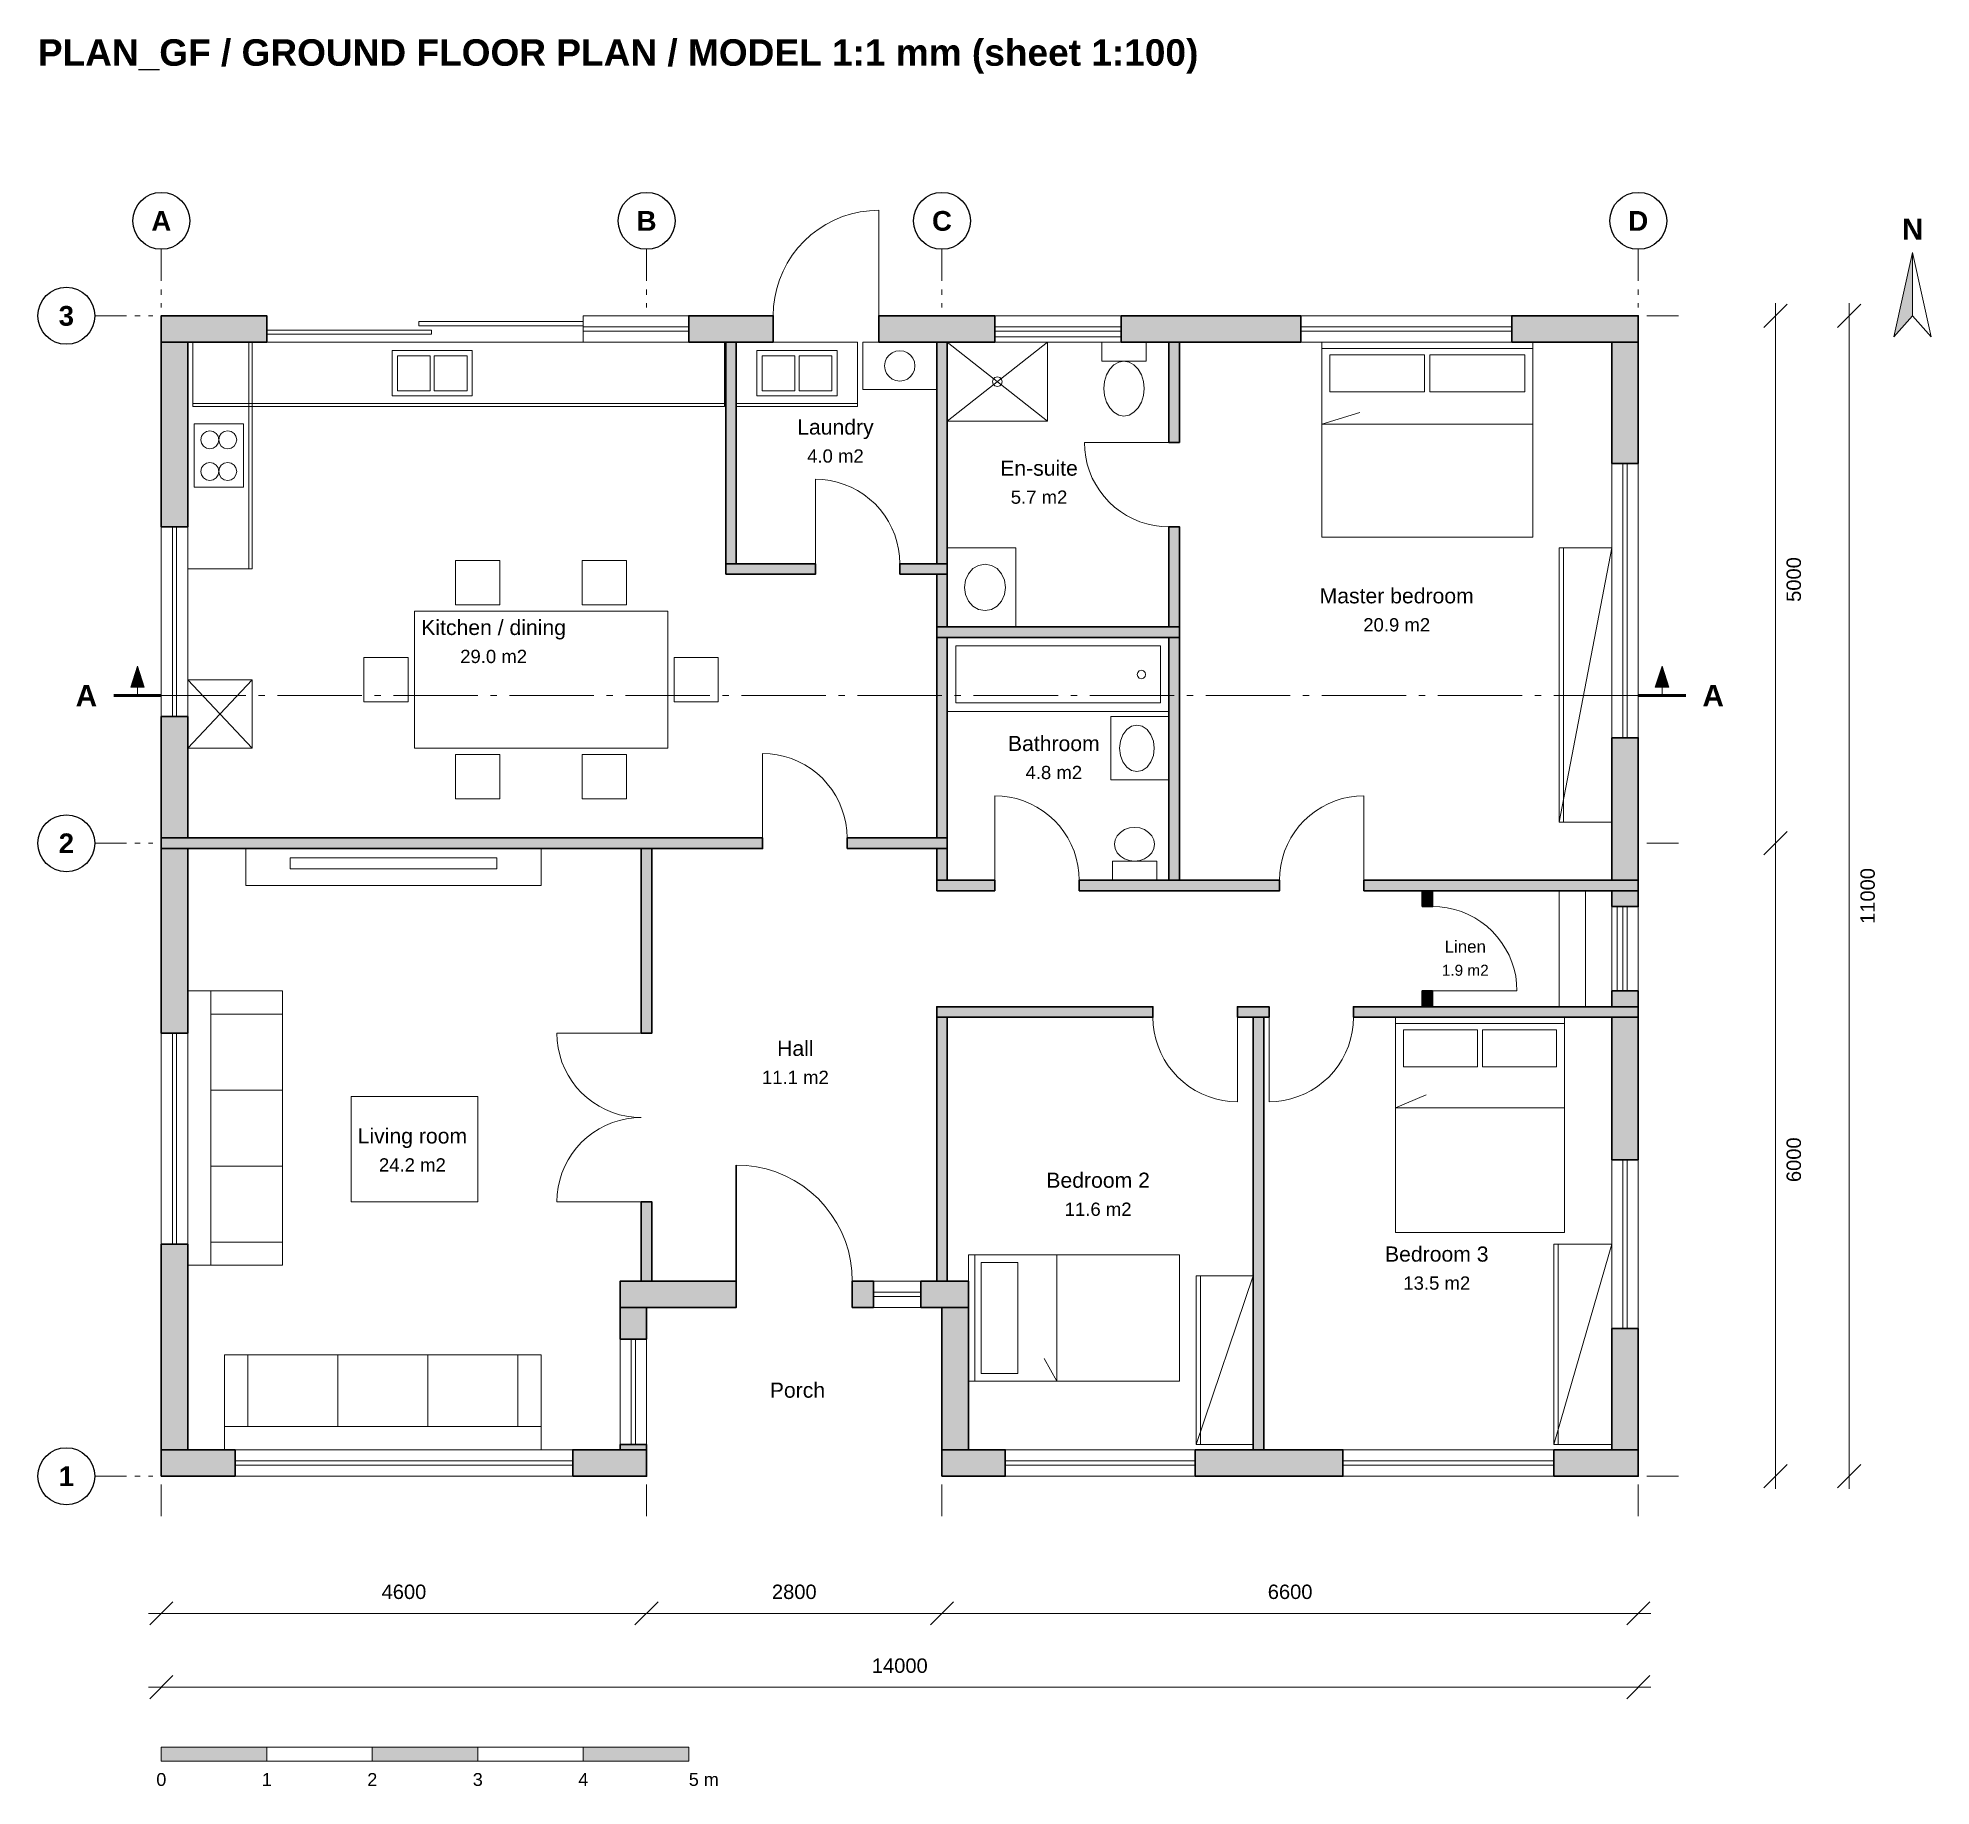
# Model space of a CAD drawing. Header units: millimetres. Extents: x 0 to 65683, y 0 to 16611.
# Drawn here: x 0 to 17946, y 39 to 16611 of the extents above; entities that cross this region are included whole.
import ezdxf
from ezdxf.enums import TextEntityAlignment as Align

# ---------------------------------------------------------------- set-up
doc = ezdxf.new("R2010")
doc.units = ezdxf.units.MM
for name, color, linetype, lineweight, true_color in [('A-BORDER', 7, 'Continuous', 18, 0x6f8794), ('A-DIMS', 7, 'Continuous', 15, 0x46606d), ('A-DOOR', 7, 'Continuous', 20, 0x8a5a35), ('A-FURN', 7, 'Continuous', 13, 0x6f7f86), ('A-GLAZ', 7, 'Continuous', 20, 0x2a7f95), ('A-GRID', 7, 'Continuous', 13, 0x7b939b), ('A-TEXT', 7, 'Continuous', 15, 0x1b2a33), ('A-WALL', 7, 'Continuous', 30, 0x2f3d46)]:
    doc.layers.add(name, color=color, linetype=linetype, lineweight=lineweight, true_color=true_color)
doc.styles.add('STR_BOLD', font='arialbd.ttf')
doc.styles.add('STR_REGULAR', font='arial.ttf')

msp = doc.modelspace()

# ---------------------------------------------------------------- texts
at = {"layer": 'A-TEXT', "style": 'STR_BOLD'}
msp.add_text('PLAN_GF / GROUND FLOOR PLAN / MODEL 1:1 mm (sheet 1:100)', height=251.3, dxfattribs=at).set_placement((0, 16347))

# ---------------------------------------------------------------- blocks, each defined once
blk = doc.blocks.new('2103_BUNGALOW_3BED_DRAWING_PLAN_GF')
at = {"layer": 'A-DIMS'}
for points in [[(16600, 11600), (16424, 10800), (16600, 11000)], [(-225, 7680), (-289, 7480), (-161, 7480)], [(14225, 7680), (14161, 7480), (14289, 7480)], [(0, -2700), (1000, -2700), (1000, -2570), (0, -2570)], [(2000, -2700), (3000, -2700), (3000, -2570), (2000, -2570)], [(4000, -2700), (5000, -2700), (5000, -2570), (4000, -2570)]]:
    blk.add_hatch(color=256, dxfattribs=at).paths.add_polyline_path(points)
at = {"layer": 'A-WALL'}
for points in [[(0, 10750), (1000, 10750), (1000, 11000), (0, 11000)], [(5000, 10750), (5800, 10750), (5800, 11000), (5000, 11000)], [(6800, 10750), (7900, 10750), (7900, 11000), (6800, 11000)], [(9100, 10750), (10800, 10750), (10800, 11000), (9100, 11000)], [(12800, 10750), (14000, 10750), (14000, 11000), (12800, 11000)], [(0, 9000), (250, 9000), (250, 10750), (0, 10750)], [(5350, 8650), (5450, 8650), (5450, 10750), (5350, 10750)], [(7350, 8650), (7450, 8650), (7450, 10750), (7350, 10750)], [(9550, 9800), (9650, 9800), (9650, 10750), (9550, 10750)], [(13750, 9600), (14000, 9600), (14000, 10750), (13750, 10750)], [(9550, 8050), (9650, 8050), (9650, 9000), (9550, 9000)], [(5350, 8550), (6200, 8550), (6200, 8650), (5350, 8650)], [(7000, 8550), (7450, 8550), (7450, 8650), (7000, 8650)], [(7350, 8050), (7450, 8050), (7450, 8550), (7350, 8550)], [(7350, 7950), (9650, 7950), (9650, 8050), (7350, 8050)], [(7350, 6050), (7450, 6050), (7450, 7950), (7350, 7950)], [(9550, 5650), (9650, 5650), (9650, 7950), (9550, 7950)], [(0, 6050), (250, 6050), (250, 7200), (0, 7200)], [(13750, 5650), (14000, 5650), (14000, 7000), (13750, 7000)], [(0, 5950), (5700, 5950), (5700, 6050), (0, 6050)], [(0, 4200), (250, 4200), (250, 5950), (0, 5950)], [(4550, 4200), (4650, 4200), (4650, 5950), (4550, 5950)], [(6500, 5950), (7450, 5950), (7450, 6050), (6500, 6050)], [(7350, 5650), (7450, 5650), (7450, 5950), (7350, 5950)], [(7350, 5550), (7900, 5550), (7900, 5650), (7350, 5650)], [(8700, 5550), (10600, 5550), (10600, 5650), (8700, 5650)], [(11400, 5550), (14000, 5550), (14000, 5650), (11400, 5650)], [(11950, 5400), (12050, 5400), (12050, 5550), (11950, 5550)], [(13750, 5400), (14000, 5400), (14000, 5550), (13750, 5550)], [(11950, 4450), (12050, 4450), (12050, 4600), (11950, 4600)], [(13750, 4450), (14000, 4450), (14000, 4600), (13750, 4600)], [(7350, 4350), (9400, 4350), (9400, 4450), (7350, 4450)], [(7350, 1850), (7450, 1850), (7450, 4350), (7350, 4350)], [(10200, 4350), (10500, 4350), (10500, 4450), (10200, 4450)], [(10350, 250), (10450, 250), (10450, 4350), (10350, 4350)], [(11300, 4350), (14000, 4350), (14000, 4450), (11300, 4450)], [(13750, 3000), (14000, 3000), (14000, 4350), (13750, 4350)], [(4550, 1850), (4650, 1850), (4650, 2600), (4550, 2600)], [(0, 250), (250, 250), (250, 2200), (0, 2200)], [(4350, 1600), (5450, 1600), (5450, 1850), (4350, 1850)], [(6550, 1600), (6750, 1600), (6750, 1850), (6550, 1850)], [(7200, 1600), (7650, 1600), (7650, 1850), (7200, 1850)], [(4350, 1300), (4600, 1300), (4600, 1600), (4350, 1600)], [(7400, 250), (7650, 250), (7650, 1600), (7400, 1600)], [(13750, 250), (14000, 250), (14000, 1400), (13750, 1400)], [(0, 0), (700, 0), (700, 250), (0, 250)], [(3900, 0), (4600, 0), (4600, 250), (3900, 250)], [(4350, 250), (4600, 250), (4600, 300), (4350, 300)], [(7400, 0), (8000, 0), (8000, 250), (7400, 250)], [(9800, 0), (11200, 0), (11200, 250), (9800, 250)], [(13200, 0), (14000, 0), (14000, 250), (13200, 250)]]:
    blk.add_hatch(color=256, dxfattribs=at).paths.add_polyline_path(points)
at = {"layer": 'A-DIMS', "lineweight": 30}
for p, q in [((15190, 10890), (15410, 11110)), ((15890, 10890), (16110, 11110)), ((15190, 5890), (15410, 6110)), ((15190, 5890), (15410, 6110)), ((15190, -110), (15410, 110)), ((15890, -110), (16110, 110)), ((-110, -1410), (110, -1190)), ((4490, -1410), (4710, -1190)), ((4490, -1410), (4710, -1190)), ((7290, -1410), (7510, -1190)), ((7290, -1410), (7510, -1190)), ((13890, -1410), (14110, -1190)), ((-110, -2110), (110, -1890)), ((13890, -2110), (14110, -1890))]:
    blk.add_line(p, q, dxfattribs=at)
at = {"layer": 'A-DIMS'}
for p, q in [((15300, 5880), (15300, 11120)), ((16000, -120), (16000, 11120)), ((-225, 7400), (-225, 7680)), ((14225, 7400), (14225, 7680)), ((0, 7400), (800, 7400)), ((920, 7400), (980, 7400)), ((1100, 7400), (1900, 7400)), ((2020, 7400), (2080, 7400)), ((2200, 7400), (3000, 7400)), ((3120, 7400), (3180, 7400)), ((3300, 7400), (4100, 7400)), ((4220, 7400), (4280, 7400)), ((4400, 7400), (5200, 7400)), ((5320, 7400), (5380, 7400)), ((5500, 7400), (6300, 7400)), ((6420, 7400), (6480, 7400)), ((6600, 7400), (7400, 7400)), ((7520, 7400), (7580, 7400)), ((7700, 7400), (8500, 7400)), ((8620, 7400), (8680, 7400)), ((8800, 7400), (9600, 7400)), ((9720, 7400), (9780, 7400)), ((9900, 7400), (10700, 7400)), ((10820, 7400), (10880, 7400)), ((11000, 7400), (11800, 7400)), ((11920, 7400), (11980, 7400)), ((12100, 7400), (12900, 7400)), ((13020, 7400), (13080, 7400)), ((13200, 7400), (14000, 7400)), ((15300, -120), (15300, 6120)), ((-120, -1300), (4720, -1300)), ((4480, -1300), (7520, -1300)), ((7280, -1300), (14120, -1300)), ((-120, -2000), (14120, -2000))]:
    blk.add_line(p, q, dxfattribs=at)
at = {"layer": 'A-DIMS', "lineweight": 50}
for p, q in [((-450, 7400), (0, 7400)), ((14450, 7400), (14000, 7400))]:
    blk.add_line(p, q, dxfattribs=at)
at = {"layer": 'A-DIMS'}
for points in [[(16600, 11600), (16424, 10800), (16600, 11000)], [(16600, 11600), (16776, 10800), (16600, 11000)], [(-225, 7680), (-289, 7480), (-161, 7480)], [(14225, 7680), (14161, 7480), (14289, 7480)], [(0, -2700), (1000, -2700), (1000, -2570), (0, -2570)], [(1000, -2700), (2000, -2700), (2000, -2570), (1000, -2570)], [(2000, -2700), (3000, -2700), (3000, -2570), (2000, -2570)], [(3000, -2700), (4000, -2700), (4000, -2570), (3000, -2570)], [(4000, -2700), (5000, -2700), (5000, -2570), (4000, -2570)]]:
    blk.add_lwpolyline(points, close=True, dxfattribs=at)
at = {"layer": 'A-DOOR'}
for p, q in [((6800, 11000), (6800, 12000)), ((9550, 9800), (8750, 9800)), ((6200, 8650), (6200, 9450)), ((5700, 6050), (5700, 6850)), ((7900, 5650), (7900, 6450)), ((11400, 5650), (11400, 6450)), ((12050, 4600), (12850, 4600)), ((10200, 4350), (10200, 3550)), ((10500, 4350), (10500, 3550)), ((4550, 4200), (3750, 4200)), ((4550, 2600), (3750, 2600))]:
    blk.add_line(p, q, dxfattribs=at)
at = {"layer": 'A-DOOR', "lineweight": 30}
blk.add_line((5450, 1850), (5450, 2950), dxfattribs=at)
at = {"layer": 'A-DOOR'}
for points in [[(5800, 11000), (5804, 11087), (5815, 11174), (5834, 11259), (5860, 11342), (5894, 11423), (5934, 11500), (5981, 11574), (6034, 11643), (6093, 11707), (6157, 11766), (6226, 11819), (6300, 11866), (6377, 11906), (6458, 11940), (6541, 11966), (6626, 11985), (6713, 11996), (6800, 12000)], [(9550, 9000), (9480, 9003), (9411, 9012), (9343, 9027), (9276, 9048), (9212, 9075), (9150, 9107), (9091, 9145), (9036, 9187), (8984, 9234), (8937, 9286), (8895, 9341), (8857, 9400), (8825, 9462), (8798, 9526), (8777, 9593), (8762, 9661), (8753, 9730), (8750, 9800)], [(7000, 8650), (6997, 8720), (6988, 8789), (6973, 8857), (6952, 8924), (6925, 8988), (6893, 9050), (6855, 9109), (6813, 9164), (6766, 9216), (6714, 9263), (6659, 9305), (6600, 9343), (6538, 9375), (6474, 9402), (6407, 9423), (6339, 9438), (6270, 9447), (6200, 9450)], [(6500, 6050), (6497, 6120), (6488, 6189), (6473, 6257), (6452, 6324), (6425, 6388), (6393, 6450), (6355, 6509), (6313, 6564), (6266, 6616), (6214, 6663), (6159, 6705), (6100, 6743), (6038, 6775), (5974, 6802), (5907, 6823), (5839, 6838), (5770, 6847), (5700, 6850)], [(8700, 5650), (8697, 5720), (8688, 5789), (8673, 5857), (8652, 5924), (8625, 5988), (8593, 6050), (8555, 6109), (8513, 6164), (8466, 6216), (8414, 6263), (8359, 6305), (8300, 6343), (8238, 6375), (8174, 6402), (8107, 6423), (8039, 6438), (7970, 6447), (7900, 6450)], [(10600, 5650), (10603, 5720), (10612, 5789), (10627, 5857), (10648, 5924), (10675, 5988), (10707, 6050), (10745, 6109), (10787, 6164), (10834, 6216), (10886, 6263), (10941, 6305), (11000, 6343), (11062, 6375), (11126, 6402), (11193, 6423), (11261, 6438), (11330, 6447), (11400, 6450)], [(12050, 5400), (12120, 5397), (12189, 5388), (12257, 5373), (12324, 5352), (12388, 5325), (12450, 5293), (12509, 5255), (12564, 5213), (12616, 5166), (12663, 5114), (12705, 5059), (12743, 5000), (12775, 4938), (12802, 4874), (12823, 4807), (12838, 4739), (12847, 4670), (12850, 4600)], [(9400, 4350), (9403, 4280), (9412, 4211), (9427, 4143), (9448, 4076), (9475, 4012), (9507, 3950), (9545, 3891), (9587, 3836), (9634, 3784), (9686, 3737), (9741, 3695), (9800, 3657), (9862, 3625), (9926, 3598), (9993, 3577), (10061, 3562), (10130, 3553), (10200, 3550)], [(11300, 4350), (11297, 4280), (11288, 4211), (11273, 4143), (11252, 4076), (11225, 4012), (11193, 3950), (11155, 3891), (11113, 3836), (11066, 3784), (11014, 3737), (10959, 3695), (10900, 3657), (10838, 3625), (10774, 3598), (10707, 3577), (10639, 3562), (10570, 3553), (10500, 3550)], [(4550, 3400), (4480, 3403), (4411, 3412), (4343, 3427), (4276, 3448), (4212, 3475), (4150, 3507), (4091, 3545), (4036, 3587), (3984, 3634), (3937, 3686), (3895, 3741), (3857, 3800), (3825, 3862), (3798, 3926), (3777, 3993), (3762, 4061), (3753, 4130), (3750, 4200)], [(4550, 3400), (4480, 3397), (4411, 3388), (4343, 3373), (4276, 3352), (4212, 3325), (4150, 3293), (4091, 3255), (4036, 3213), (3984, 3166), (3937, 3114), (3895, 3059), (3857, 3000), (3825, 2938), (3798, 2874), (3777, 2807), (3762, 2739), (3753, 2670), (3750, 2600)], [(6550, 1850), (6546, 1946), (6533, 2041), (6513, 2135), (6484, 2226), (6447, 2315), (6403, 2400), (6351, 2481), (6293, 2557), (6228, 2628), (6157, 2693), (6081, 2751), (6000, 2803), (5915, 2847), (5826, 2884), (5735, 2913), (5641, 2933), (5546, 2946), (5450, 2950)]]:
    blk.add_lwpolyline(points, dxfattribs=at)
at = {"layer": 'A-FURN'}
for p, q in [((830, 8600), (830, 10750)), ((7450, 10750), (8400, 10000)), ((8400, 10750), (7450, 10000)), ((300, 10170), (5340, 10170)), ((5450, 10170), (6600, 10170)), ((11000, 9973), (11360, 10084)), ((11000, 9973), (13000, 9973)), ((13750, 8800), (13250, 6200)), ((13290, 8800), (13290, 6200)), ((250, 6900), (860, 7550)), ((250, 7550), (860, 6900)), ((13500, 5550), (13500, 4450)), ((470, 3660), (1150, 3660)), ((11700, 3493), (11988, 3616)), ((11700, 3493), (13300, 3493)), ((470, 2940), (1150, 2940)), ((13750, 2200), (13200, 300)), ((13240, 2200), (13240, 300)), ((8490, 900), (8490, 2100)), ((10350, 1900), (9810, 300)), ((9850, 1900), (9850, 300)), ((1673, 470), (1673, 1150)), ((2527, 470), (2527, 1150)), ((8490, 900), (8370, 1116))]:
    blk.add_line(p, q, dxfattribs=at)
for points in [[(250, 8600), (250, 10750), (860, 10750), (860, 8600)], [(300, 10750), (5340, 10750), (5340, 10140), (300, 10140)], [(2188, 10670), (2948, 10670), (2948, 10240), (2188, 10240)], [(2238, 10620), (2548, 10620), (2548, 10290), (2238, 10290)], [(2588, 10620), (2898, 10620), (2898, 10290), (2588, 10290)], [(5450, 10750), (6600, 10750), (6600, 10140), (5450, 10140)], [(5645, 10670), (6405, 10670), (6405, 10240), (5645, 10240)], [(5695, 10620), (6005, 10620), (6005, 10290), (5695, 10290)], [(6045, 10620), (6355, 10620), (6355, 10290), (6045, 10290)], [(7350, 10750), (7350, 10300), (6650, 10300), (6650, 10750)], [(7000, 10381), (6963, 10386), (6928, 10400), (6898, 10423), (6875, 10453), (6861, 10488), (6856, 10525), (6861, 10562), (6875, 10597), (6898, 10627), (6928, 10650), (6963, 10664), (7000, 10669), (7037, 10664), (7072, 10650), (7102, 10627), (7125, 10597), (7139, 10562), (7144, 10525), (7139, 10488), (7125, 10453), (7102, 10423), (7072, 10400), (7037, 10386)], [(7450, 10750), (8400, 10750), (8400, 10000), (7450, 10000)], [(8915, 10750), (9335, 10750), (9335, 10570), (8915, 10570)], [(11000, 10750), (13000, 10750), (13000, 8900), (11000, 8900)], [(11000, 10750), (13000, 10750), (13000, 10690), (11000, 10690)], [(11075, 10630), (11975, 10630), (11975, 10280), (11075, 10280)], [(12025, 10630), (12925, 10630), (12925, 10280), (12025, 10280)], [(7970, 10375), (7964, 10352), (7948, 10336), (7925, 10330), (7902, 10336), (7886, 10352), (7880, 10375), (7886, 10398), (7902, 10414), (7925, 10420), (7948, 10414), (7964, 10398)], [(9315, 10310), (9309, 10243), (9290, 10180), (9259, 10126), (9220, 10085), (9174, 10059), (9125, 10050), (9076, 10059), (9030, 10085), (8991, 10126), (8960, 10180), (8941, 10243), (8935, 10310), (8941, 10377), (8960, 10440), (8991, 10494), (9030, 10535), (9076, 10561), (9125, 10570), (9174, 10561), (9220, 10535), (9259, 10494), (9290, 10440), (9309, 10377)], [(310, 9375), (310, 9975), (780, 9975), (780, 9375)], [(460, 9910), (493, 9904), (521, 9885), (539, 9858), (545, 9825), (539, 9792), (521, 9765), (493, 9746), (460, 9740), (428, 9746), (400, 9765), (382, 9792), (375, 9825), (382, 9858), (400, 9885), (428, 9904)], [(630, 9910), (662, 9904), (690, 9885), (708, 9858), (715, 9825), (708, 9792), (690, 9765), (662, 9746), (630, 9740), (597, 9746), (569, 9765), (551, 9792), (545, 9825), (551, 9858), (569, 9885), (597, 9904)], [(460, 9610), (493, 9604), (521, 9585), (539, 9558), (545, 9525), (539, 9492), (521, 9465), (493, 9446), (460, 9440), (428, 9446), (400, 9465), (382, 9492), (375, 9525), (382, 9558), (400, 9585), (428, 9604)], [(630, 9610), (662, 9604), (690, 9585), (708, 9558), (715, 9525), (708, 9492), (690, 9465), (662, 9446), (630, 9440), (597, 9446), (569, 9465), (551, 9492), (545, 9525), (551, 9558), (569, 9585), (597, 9604)], [(7450, 8050), (7450, 8800), (8100, 8800), (8100, 8050)], [(13750, 8800), (13750, 6200), (13250, 6200), (13250, 8800)], [(2790, 8680), (3210, 8680), (3210, 8260), (2790, 8260)], [(3990, 8680), (4410, 8680), (4410, 8260), (3990, 8260)], [(7808, 8645), (7868, 8634), (7922, 8603), (7965, 8554), (7993, 8493), (8002, 8425), (7993, 8357), (7965, 8296), (7922, 8247), (7868, 8216), (7808, 8205), (7747, 8216), (7693, 8247), (7650, 8296), (7622, 8357), (7612, 8425), (7622, 8493), (7650, 8554), (7693, 8603), (7747, 8634)], [(2400, 8200), (4800, 8200), (4800, 6900), (2400, 6900)], [(7450, 7950), (9550, 7950), (9550, 7250), (7450, 7250)], [(1920, 7760), (2340, 7760), (2340, 7340), (1920, 7340)], [(4860, 7760), (5280, 7760), (5280, 7340), (4860, 7340)], [(7530, 7870), (9470, 7870), (9470, 7330), (7530, 7330)], [(250, 6900), (250, 7550), (860, 7550), (860, 6900)], [(9330, 7600), (9325, 7580), (9310, 7565), (9290, 7560), (9270, 7565), (9255, 7580), (9250, 7600), (9255, 7620), (9270, 7635), (9290, 7640), (9310, 7635), (9325, 7620)], [(9550, 7200), (9550, 6600), (9000, 6600), (9000, 7200)], [(9248, 6680), (9197, 6691), (9151, 6722), (9114, 6771), (9091, 6832), (9082, 6900), (9091, 6968), (9114, 7029), (9151, 7078), (9197, 7109), (9248, 7120), (9298, 7109), (9344, 7078), (9381, 7029), (9404, 6968), (9412, 6900), (9404, 6832), (9381, 6771), (9344, 6722), (9298, 6691)], [(2790, 6840), (3210, 6840), (3210, 6420), (2790, 6420)], [(3990, 6840), (4410, 6840), (4410, 6420), (3990, 6420)], [(9035, 5990), (9041, 6031), (9060, 6070), (9091, 6103), (9130, 6129), (9176, 6145), (9225, 6150), (9274, 6145), (9320, 6129), (9359, 6103), (9390, 6070), (9409, 6031), (9415, 5990), (9409, 5949), (9390, 5910), (9359, 5877), (9320, 5851), (9274, 5835), (9225, 5830), (9176, 5835), (9130, 5851), (9091, 5877), (9060, 5910), (9041, 5949)], [(800, 5950), (3600, 5950), (3600, 5600), (800, 5600)], [(1220, 5862), (3180, 5862), (3180, 5758), (1220, 5758)], [(9435, 5650), (9015, 5650), (9015, 5830), (9435, 5830)], [(13750, 5550), (13750, 4450), (13250, 4450), (13250, 5550)], [(250, 2000), (250, 4600), (1150, 4600), (1150, 2000)], [(250, 2000), (250, 4600), (470, 4600), (470, 2000)], [(470, 4380), (470, 4600), (1150, 4600), (1150, 4380)], [(11700, 4350), (13300, 4350), (13300, 2310), (11700, 2310)], [(11700, 4350), (13300, 4350), (13300, 4290), (11700, 4290)], [(11775, 4230), (12475, 4230), (12475, 3880), (11775, 3880)], [(12525, 4230), (13225, 4230), (13225, 3880), (12525, 3880)], [(1800, 3600), (3000, 3600), (3000, 2600), (1800, 2600)], [(470, 2000), (470, 2220), (1150, 2220), (1150, 2000)], [(13750, 2200), (13750, 300), (13200, 300), (13200, 2200)], [(7650, 900), (7650, 2100), (9650, 2100), (9650, 900)], [(7650, 900), (7650, 2100), (7710, 2100), (7710, 900)], [(7770, 975), (7770, 2025), (8120, 2025), (8120, 975)], [(10350, 1900), (10350, 300), (9810, 300), (9810, 1900)], [(3600, 250), (600, 250), (600, 1150), (3600, 1150)], [(820, 470), (600, 470), (600, 1150), (820, 1150)], [(3600, 470), (3380, 470), (3380, 1150), (3600, 1150)], [(3600, 250), (600, 250), (600, 470), (3600, 470)]]:
    blk.add_lwpolyline(points, close=True, dxfattribs=at)
at = {"layer": 'A-GLAZ'}
for p, q in [((1000, 10750), (1000, 11000)), ((4000, 10750), (4000, 11000)), ((4000, 11000), (5000, 11000)), ((4000, 10750), (4000, 11000)), ((5000, 10750), (5000, 11000)), ((7900, 11000), (9100, 11000)), ((7900, 10750), (7900, 11000)), ((9100, 10750), (9100, 11000)), ((10800, 11000), (12800, 11000)), ((10800, 10750), (10800, 11000)), ((12800, 10750), (12800, 11000)), ((4000, 10895), (5000, 10895)), ((4000, 10855), (5000, 10855)), ((7900, 10895), (9100, 10895)), ((7900, 10855), (9100, 10855)), ((7900, 10800), (9100, 10800)), ((10800, 10895), (12800, 10895)), ((10800, 10855), (12800, 10855)), ((4000, 10750), (5000, 10750)), ((7900, 10750), (9100, 10750)), ((10800, 10750), (12800, 10750)), ((13750, 7000), (13750, 9600)), ((13750, 9600), (14000, 9600)), ((13855, 7000), (13855, 9600)), ((13895, 7000), (13895, 9600)), ((14000, 7000), (14000, 9600)), ((0, 7200), (0, 9000)), ((0, 9000), (250, 9000)), ((105, 7200), (105, 9000)), ((145, 7200), (145, 9000)), ((250, 7200), (250, 9000)), ((0, 7200), (250, 7200)), ((13750, 7000), (14000, 7000)), ((13750, 4600), (13750, 5400)), ((13750, 5400), (14000, 5400)), ((13800, 4600), (13800, 5400)), ((13855, 4600), (13855, 5400)), ((13895, 4600), (13895, 5400)), ((14000, 4600), (14000, 5400)), ((13750, 4600), (14000, 4600)), ((0, 2200), (0, 4200)), ((0, 4200), (250, 4200)), ((105, 2200), (105, 4200)), ((145, 2200), (145, 4200)), ((250, 2200), (250, 4200)), ((13750, 1400), (13750, 3000)), ((13750, 3000), (14000, 3000)), ((13855, 1400), (13855, 3000)), ((13895, 1400), (13895, 3000)), ((14000, 1400), (14000, 3000)), ((0, 2200), (250, 2200)), ((6750, 1850), (7200, 1850)), ((6750, 1600), (6750, 1850)), ((7200, 1600), (7200, 1850)), ((6750, 1745), (7200, 1745)), ((6750, 1705), (7200, 1705)), ((6750, 1600), (7200, 1600)), ((4350, 300), (4350, 1300)), ((4350, 1300), (4600, 1300)), ((4455, 300), (4455, 1300)), ((4495, 300), (4495, 1300)), ((4600, 300), (4600, 1300)), ((13750, 1400), (14000, 1400)), ((700, 250), (3900, 250)), ((700, 0), (700, 250)), ((3900, 0), (3900, 250)), ((4350, 300), (4600, 300)), ((8000, 250), (9800, 250)), ((8000, 0), (8000, 250)), ((9800, 0), (9800, 250)), ((11200, 250), (13200, 250)), ((11200, 0), (11200, 250)), ((13200, 0), (13200, 250)), ((700, 145), (3900, 145)), ((700, 105), (3900, 105)), ((700, 0), (3900, 0)), ((8000, 145), (9800, 145)), ((8000, 105), (9800, 105)), ((8000, 0), (9800, 0)), ((11200, 145), (13200, 145)), ((11200, 105), (13200, 105)), ((11200, 0), (13200, 0))]:
    blk.add_line(p, q, dxfattribs=at)
for points in [[(1000, 10825), (2560, 10825), (2560, 10865), (1000, 10865)], [(2440, 10905), (4000, 10905), (4000, 10945), (2440, 10945)]]:
    blk.add_lwpolyline(points, close=True, dxfattribs=at)
at = {"layer": 'A-GRID'}
for p, q in [((0, 11630), (0, 11330)), ((4600, 11630), (4600, 11330)), ((7400, 11630), (7400, 11330)), ((14000, 11630), (14000, 11330)), ((0, 11250), (0, 11200)), ((4600, 11250), (4600, 11200)), ((7400, 11250), (7400, 11200)), ((14000, 11250), (14000, 11200)), ((-630, 11000), (-330, 11000)), ((-250, 11000), (-200, 11000)), ((-120, 11000), (-80, 11000)), ((0, 11120), (0, 11080)), ((4600, 11120), (4600, 11080)), ((7400, 11120), (7400, 11080)), ((14000, 11120), (14000, 11080)), ((14080, 11000), (14380, 11000)), ((-630, 6000), (-330, 6000)), ((-250, 6000), (-200, 6000)), ((-120, 6000), (-80, 6000)), ((14080, 6000), (14380, 6000)), ((-630, 0), (-330, 0)), ((-250, 0), (-200, 0)), ((-120, 0), (-80, 0)), ((14080, 0), (14380, 0)), ((0, -80), (0, -380)), ((4600, -80), (4600, -380)), ((7400, -80), (7400, -380)), ((14000, -80), (14000, -380))]:
    blk.add_line(p, q, dxfattribs=at)
at = {"layer": 'A-GRID', "lineweight": 25}
for centre in [(0, 11900), (4600, 11900), (7400, 11900), (14000, 11900), (-900, 11000), (-900, 6000), (-900, 0)]:
    blk.add_circle(centre, 270, dxfattribs=at)
at = {"layer": 'A-WALL'}
for points in [[(0, 10750), (1000, 10750), (1000, 11000), (0, 11000)], [(5000, 10750), (5800, 10750), (5800, 11000), (5000, 11000)], [(6800, 10750), (7900, 10750), (7900, 11000), (6800, 11000)], [(9100, 10750), (10800, 10750), (10800, 11000), (9100, 11000)], [(12800, 10750), (14000, 10750), (14000, 11000), (12800, 11000)], [(0, 9000), (250, 9000), (250, 10750), (0, 10750)], [(5350, 8650), (5450, 8650), (5450, 10750), (5350, 10750)], [(7350, 8650), (7450, 8650), (7450, 10750), (7350, 10750)], [(9550, 9800), (9650, 9800), (9650, 10750), (9550, 10750)], [(13750, 9600), (14000, 9600), (14000, 10750), (13750, 10750)], [(9550, 8050), (9650, 8050), (9650, 9000), (9550, 9000)], [(5350, 8550), (6200, 8550), (6200, 8650), (5350, 8650)], [(7000, 8550), (7450, 8550), (7450, 8650), (7000, 8650)], [(7350, 8050), (7450, 8050), (7450, 8550), (7350, 8550)], [(7350, 7950), (9650, 7950), (9650, 8050), (7350, 8050)], [(7350, 6050), (7450, 6050), (7450, 7950), (7350, 7950)], [(9550, 5650), (9650, 5650), (9650, 7950), (9550, 7950)], [(0, 6050), (250, 6050), (250, 7200), (0, 7200)], [(13750, 5650), (14000, 5650), (14000, 7000), (13750, 7000)], [(0, 5950), (5700, 5950), (5700, 6050), (0, 6050)], [(0, 4200), (250, 4200), (250, 5950), (0, 5950)], [(4550, 4200), (4650, 4200), (4650, 5950), (4550, 5950)], [(6500, 5950), (7450, 5950), (7450, 6050), (6500, 6050)], [(7350, 5650), (7450, 5650), (7450, 5950), (7350, 5950)], [(7350, 5550), (7900, 5550), (7900, 5650), (7350, 5650)], [(8700, 5550), (10600, 5550), (10600, 5650), (8700, 5650)], [(11400, 5550), (14000, 5550), (14000, 5650), (11400, 5650)], [(11950, 5400), (12050, 5400), (12050, 5550), (11950, 5550)], [(13750, 5400), (14000, 5400), (14000, 5550), (13750, 5550)], [(11950, 4450), (12050, 4450), (12050, 4600), (11950, 4600)], [(13750, 4450), (14000, 4450), (14000, 4600), (13750, 4600)], [(7350, 4350), (9400, 4350), (9400, 4450), (7350, 4450)], [(7350, 1850), (7450, 1850), (7450, 4350), (7350, 4350)], [(10200, 4350), (10500, 4350), (10500, 4450), (10200, 4450)], [(10350, 250), (10450, 250), (10450, 4350), (10350, 4350)], [(11300, 4350), (14000, 4350), (14000, 4450), (11300, 4450)], [(13750, 3000), (14000, 3000), (14000, 4350), (13750, 4350)], [(4550, 1850), (4650, 1850), (4650, 2600), (4550, 2600)], [(0, 250), (250, 250), (250, 2200), (0, 2200)], [(4350, 1600), (5450, 1600), (5450, 1850), (4350, 1850)], [(6550, 1600), (6750, 1600), (6750, 1850), (6550, 1850)], [(7200, 1600), (7650, 1600), (7650, 1850), (7200, 1850)], [(4350, 1300), (4600, 1300), (4600, 1600), (4350, 1600)], [(7400, 250), (7650, 250), (7650, 1600), (7400, 1600)], [(13750, 250), (14000, 250), (14000, 1400), (13750, 1400)], [(0, 0), (700, 0), (700, 250), (0, 250)], [(3900, 0), (4600, 0), (4600, 250), (3900, 250)], [(4350, 250), (4600, 250), (4600, 300), (4350, 300)], [(7400, 0), (8000, 0), (8000, 250), (7400, 250)], [(9800, 0), (11200, 0), (11200, 250), (9800, 250)], [(13200, 0), (14000, 0), (14000, 250), (13200, 250)]]:
    blk.add_lwpolyline(points, close=True, dxfattribs=at)
at = {"layer": 'A-DIMS', "style": 'STR_REGULAR'}
for s, p in [('5000', (15542, 8500)), ('11000', (16242, 5500)), ('6000', (15542, 3000))]:
    blk.add_text(s, height=136.4, rotation=90, dxfattribs=at).set_placement(p, align=Align.CENTER)
for s, height, p in [('4600', 136.4, (2300, -1164)), ('2800', 136.4, (6000, -1164)), ('6600', 136.4, (10700, -1164)), ('14000', 136.4, (7000, -1864)), ('0', 122, (0, -2936)), ('1', 122, (1000, -2936)), ('2', 122, (2000, -2936)), ('3', 122, (3000, -2936)), ('4', 122, (4000, -2936))]:
    blk.add_text(s, height=height, dxfattribs=at).set_placement(p, align=Align.CENTER)
blk.add_text('5 m', height=122.1, dxfattribs=at).set_placement((5000, -2936))
at = {"layer": 'A-TEXT'}
for s, height, style, p in [('A', 187, 'STR_BOLD', (0, 11806)), ('B', 187, 'STR_BOLD', (4600, 11806)), ('C', 187, 'STR_BOLD', (7400, 11806)), ('D', 187, 'STR_BOLD', (14000, 11806)), ('N', 201, 'STR_BOLD', (16600, 11720)), ('3', 187, 'STR_BOLD', (-900, 10906)), ('Laundry', 143.6, 'STR_REGULAR', (6390, 9874)), ('4.0 m2', 125.6, 'STR_REGULAR', (6390, 9608)), ('En-suite', 143.6, 'STR_REGULAR', (8320, 9484)), ('5.7 m2', 125.6, 'STR_REGULAR', (8320, 9218)), ('Master bedroom', 143.6, 'STR_REGULAR', (11710, 8274)), ('Kitchen / dining', 143.6, 'STR_REGULAR', (3150, 7974)), ('20.9 m2', 125.6, 'STR_REGULAR', (11710, 8008)), ('29.0 m2', 125.6, 'STR_REGULAR', (3150, 7708)), ('A', 201, 'STR_BOLD', (-710, 7299)), ('A', 201, 'STR_BOLD', (14710, 7299)), ('Bathroom', 143.6, 'STR_REGULAR', (8460, 6874)), ('4.8 m2', 125.6, 'STR_REGULAR', (8460, 6608)), ('2', 187, 'STR_BOLD', (-900, 5906)), ('Linen', 114.9, 'STR_REGULAR', (12360, 4963)), ('1.9 m2', 104.1, 'STR_REGULAR', (12360, 4744)), ('Hall', 143.6, 'STR_REGULAR', (6010, 3984)), ('11.1 m2', 125.6, 'STR_REGULAR', (6010, 3718)), ('Living room', 143.6, 'STR_REGULAR', (2380, 3154)), ('24.2 m2', 125.6, 'STR_REGULAR', (2380, 2888)), ('Bedroom 2', 143.6, 'STR_REGULAR', (8880, 2734)), ('11.6 m2', 125.6, 'STR_REGULAR', (8880, 2468)), ('Bedroom 3', 143.6, 'STR_REGULAR', (12090, 2034)), ('13.5 m2', 125.6, 'STR_REGULAR', (12090, 1768)), ('Porch', 143.6, 'STR_REGULAR', (6030, 744)), ('1', 187, 'STR_BOLD', (-900, -94))]:
    blk.add_text(s, height=height, dxfattribs=dict(at, style=style)).set_placement(p, align=Align.CENTER)

# ---------------------------------------------------------------- block references
at = {"layer": 'A-BORDER'}
msp.add_blockref('2103_BUNGALOW_3BED_DRAWING_PLAN_GF', (1170, 2977), dxfattribs=at)

msp.set_redraw_order([(e.dxf.handle, doc.entitydb.next_handle()) for e in msp.query("TEXT MTEXT ATTDEF DIMENSION ARC_DIMENSION")])  # texts and dimensions are drawn at this point

doc.saveas('drawing.dxf')
